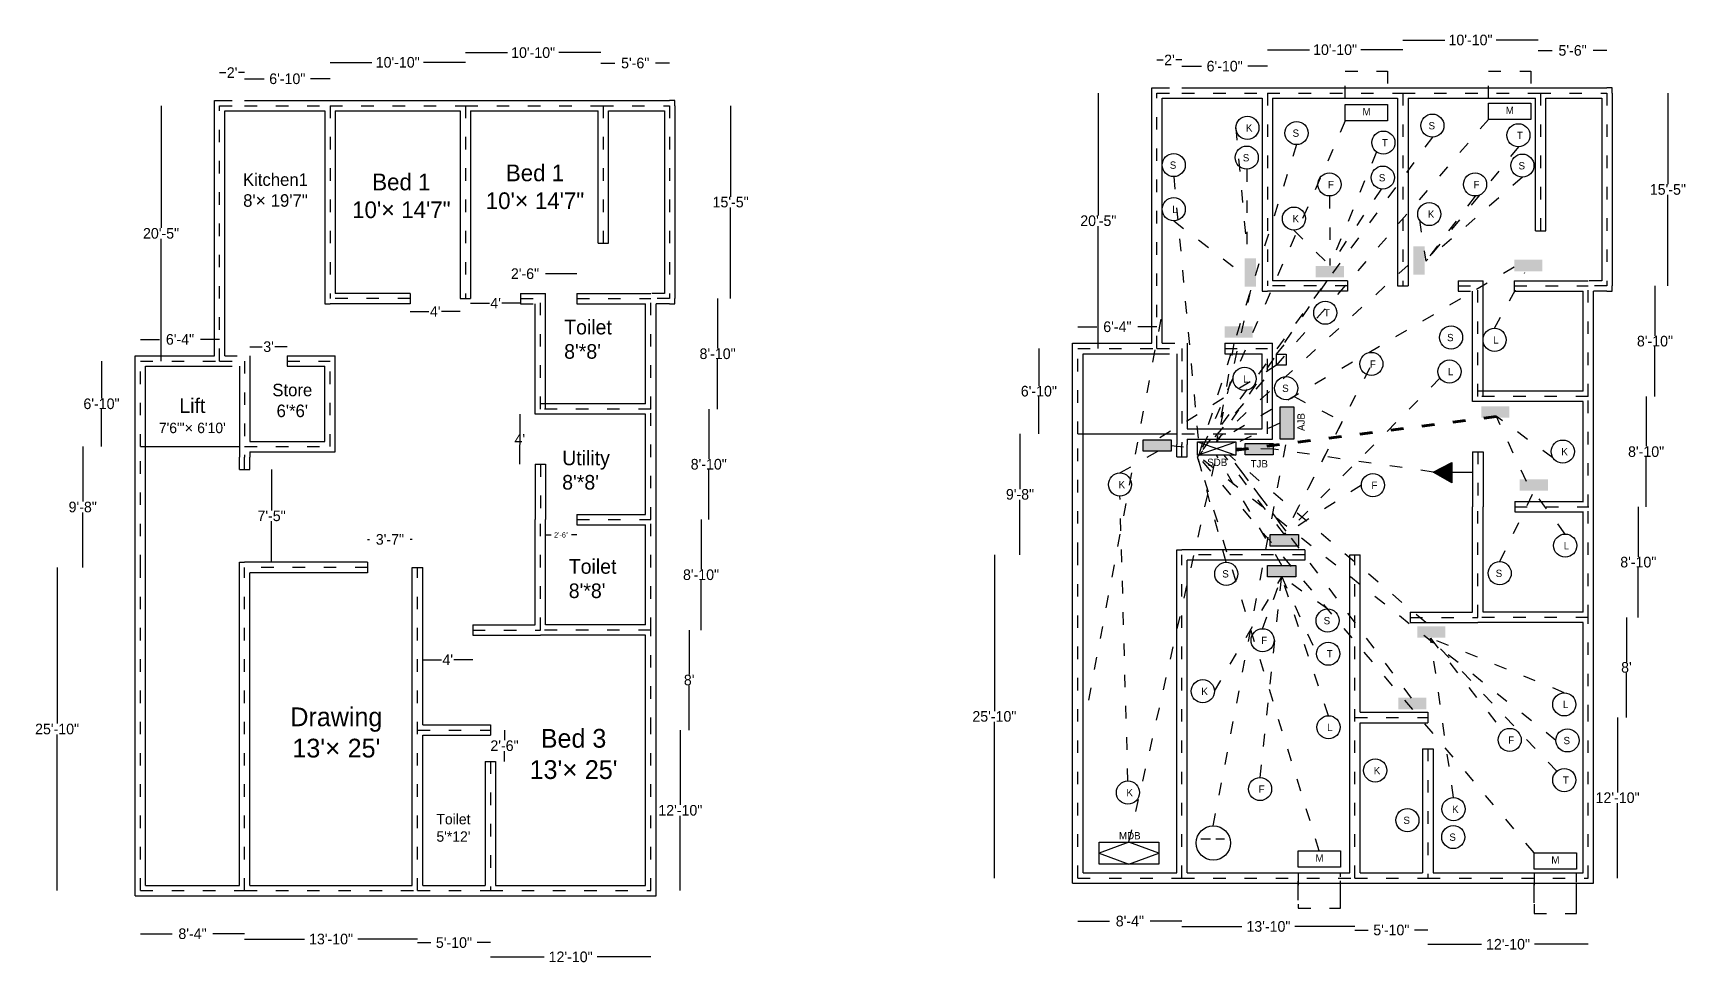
# Model space of a CAD drawing. Header units: inches. Extents: x -123 to 1465, y -60 to 833.
import ezdxf

# ---------------------------------------------------------------- set-up
doc = ezdxf.new("R2010")
doc.units = ezdxf.units.IN
doc.header["$MEASUREMENT"] = 0
doc.linetypes.add('ACAD_ISO03W100', pattern=[30, 12, -18])
doc.dimstyles.get("Standard").update_dxf_attribs({"dimtxt": 10.18, "dimasz": 0.18, "dimexe": 0.18, "dimexo": 0.0625, "dimgap": 0.09, "dimtad": 0, "dimtih": 1, "dimtoh": 1, "dimdec": 0, "dimzin": 0, "dimdsep": 46, "dimlunit": 3, "dimtxsty": 'Standard', "dimblk": 'NONE', "dimcen": 0.09, "dimse1": 1, "dimse2": 1, "dimadec": 0, "dimazin": 0, "dimtfac": 1, "dimtdec": 0, "dimtofl": 0, "dimtmove": 0, "dimatfit": 3, "dimldrblk": 'NONE', "dimfxl": 1, "dimtolj": 1, "dimtzin": 0, "dimarcsym": 0})

msp = doc.modelspace()

# ---------------------------------------------------------------- texts
for s, insert, char_height, width, attachment_point in [('M', (1152.8, 760.8), 7, 22.461, 1), ('{\\C3;S}', (1216.2, 747.4), 7, 17.616, 1), ('M', (1290.3, 762.2), 7, 22.461, 1), ('K', (1040.9, 745.3), 7, 17.616, 1), ('{\\C3;S}', (1085.7, 740.3), 7, 17.616, 1), ('T', (1171.5, 731.1), 7, 17.616, 1), ('T', (1301.1, 738.1), 7, 17.616, 1), ('S', (1037.9, 716.7), 7, 17.616, 1), ('Bed 1\\P10\'{\\fArial|b0|i0|c0|p34;× }14\'7"', (358.4, 685.2), 16, 126.903, 5), ('{\\C3;S}', (967.8, 709.6), 7, 17.616, 1), ('S', (1302.6, 709), 7, 17.616, 1), ('{\\H0.75x;Kitchen1\\P8\'\\fArial|b0|i0|c0|p34;× \\Ftxt|c0;19\'7"}', (109.2, 682.1), 16, 126.903, 5), ('Bed 1\\P10\'{\\fArial|b0|i0|c0|p34;× }14\'7"', (230.1, 676.5), 16, 126.903, 5), ('F', (1119.7, 691), 7, 17.616, 1), ('S', (1168.5, 697.5), 7, 17.616, 1), ('F', (1259.4, 691), 7, 17.616, 1), ('L', (970.2, 667.2), 7, 17.616, 1), ('K', (1085.6, 658.2), 7, 17.616, 1), ('K', (1215.5, 662.6), 7, 17.616, 1), ("Toilet\\P8'*8'", (386.4, 557.7), 14, 81.496, 1), ('T', (1115.7, 567.9), 7, 17.616, 1), ('{\\C3;S}', (1234, 544.2), 7, 17.616, 1), ('L', (1278.2, 541.9), 7, 17.616, 1), ('F', (1159.9, 518.8), 7, 17.616, 1), ('L', (1234.9, 511.5), 7, 17.616, 1), ("Store\\P6'*6'", (125.4, 480.3), 12, 81.496, 5), ('L', (1038.2, 504.5), 7, 17.616, 1), ('S', (1075.7, 495.5), 7, 17.616, 1), ('Lift\\P{\\H0.7143x;7\'6"\'\\fArial|b0|i0|c0|p34;× \\Ftxt|c0;6\'10\'}', (29.4, 465.6), 14, 145.806, 5), ("Utility\\P8'*8'", (384.5, 432.2), 14, 81.496, 1), ('K', (1343.7, 434.7), 7, 17.616, 1), ('SDB', (1003.7, 424.5), 7, 35.885, 1), ('TJB', (1045.4, 423.1), 7, 35.885, 1), ('K', (918.6, 403.1), 7, 17.616, 1), ('F', (1161.4, 402.5), 7, 17.616, 1), ('L', (1346, 344.5), 7, 17.616, 1), ("Toilet\\P8'*8'", (390.8, 328.1), 14, 81.496, 1), ('S', (1280.7, 318), 7, 17.616, 1), ('{\\C3;S}', (1018.2, 317.5), 7, 17.616, 1), ('S', (1115.5, 272.6), 7, 17.616, 1), ('F', (1055.5, 253.7), 7, 17.616, 1), ('T', (1118.5, 240.8), 7, 17.616, 1), ('K', (998.1, 204.8), 7, 17.616, 1), ('L', (1345.1, 192.2), 7, 17.616, 1), ("Drawing\\P13'{\\fArial|b0|i0|c0|p34;× }25'", (167.7, 161.7), 18, 145.806, 5), ("Bed 3\\P13'{\\fArial|b0|i0|c0|p34;× }25'", (395.4, 141.1), 18, 145.806, 5), ('L', (1118.8, 170.2), 7, 17.616, 1), ('F', (1292.7, 158.1), 7, 17.616, 1), ('{\\C3;S}', (1345.8, 157.6), 7, 17.616, 1), ('K', (1163.6, 128.8), 7, 17.616, 1), ('T', (1345.1, 119.6), 7, 17.616, 1), ('K', (926.2, 107.6), 7, 17.616, 1), ('F', (1053.1, 111), 7, 17.616, 1), ("{\\H0.7143x;\\PToilet\\P5'*12'}", (280.1, 78.6), 14, 109.263, 5), ('S', (1192.1, 81.1), 7, 17.616, 1), ('K', (1238.8, 91.7), 7, 17.616, 1), ('MDB', (919, 66.3), 7, 37.71, 1), ('S', (1236.2, 64.9), 7, 17.616, 1), ('M', (1107.6, 44.8), 7, 22.461, 1), ('M', (1334.1, 43.1), 7, 22.461, 1)]:
    msp.add_mtext(s, dxfattribs=dict(insert=insert, char_height=char_height, width=width, attachment_point=attachment_point))
at = {"insert": (1090.3, 451.1), "char_height": 7, "width": 35.885, "attachment_point": 1, "rotation": 90}
msp.add_mtext('AJB', dxfattribs=at)

# ---------------------------------------------------------------- blocks, each defined once
blk = doc.blocks.new('*D4')
at = {"color": 0, "lineweight": -2}
for p, q in [((-57.8, 518.1), (-57.8, 482.3)), ((-57.8, 436.1), (-57.8, 471.9))]:
    blk.add_line(p, q, dxfattribs=at)
at = {"layer": 'Defpoints', "color": 0}
for p in [(-20.4, 518.1), (-57.8, 436.1), (-20.4, 436.1)]:
    blk.add_point(p, dxfattribs=at)
at = {"color": 0, "insert": (-57.8, 477.1), "char_height": 10.18, "attachment_point": 5}
blk.add_mtext('\\A1;6\'-10"', dxfattribs=at)
blk = doc.blocks.new('_None')
blk = doc.blocks.new('*D5')
at = {"color": 0, "lineweight": -2}
for p, q in [((-75.8, 436.1), (-75.8, 383.3)), ((-75.8, 320.1), (-75.8, 372.9))]:
    blk.add_line(p, q, dxfattribs=at)
at = {"layer": 'Defpoints', "color": 0}
for p in [(-20.4, 436.1), (-75.8, 320.1), (-20.4, 320.1)]:
    blk.add_point(p, dxfattribs=at)
at = {"color": 0, "insert": (-75.8, 378.1), "char_height": 10.18, "attachment_point": 5}
blk.add_mtext('\\A1;9\'-8"', dxfattribs=at)
blk = doc.blocks.new('*D6')
at = {"color": 0, "lineweight": -2}
for p, q in [((-100.4, 320.1), (-100.4, 170.3)), ((-100.4, 10.1), (-100.4, 159.9))]:
    blk.add_line(p, q, dxfattribs=at)
at = {"layer": 'Defpoints', "color": 0}
for p in [(-20.4, 320.1), (-100.4, 10.1), (-20.4, 10.1)]:
    blk.add_point(p, dxfattribs=at)
at = {"color": 0, "insert": (-100.4, 165.1), "char_height": 10.18, "attachment_point": 5}
blk.add_mtext('\\A1;25\'-10"', dxfattribs=at)
blk = doc.blocks.new('*D7')
at = {"color": 0, "lineweight": -2}
for p, q in [((-20.4, -31.3), (10, -31.3)), ((79.6, -31.3), (49.2, -31.3))]:
    blk.add_line(p, q, dxfattribs=at)
at = {"layer": 'Defpoints', "color": 0}
for p in [(-20.4, 10.1), (79.6, 10.1), (79.6, -31.3)]:
    blk.add_point(p, dxfattribs=at)
at = {"color": 0, "insert": (29.6, -31.3), "char_height": 10.18, "attachment_point": 5}
blk.add_mtext('\\A1;8\'-4"', dxfattribs=at)
blk = doc.blocks.new('*D8')
at = {"color": 0, "lineweight": -2}
for p, q in [((79.6, -36.4), (137.1, -36.4)), ((245.6, -36.4), (188.2, -36.4))]:
    blk.add_line(p, q, dxfattribs=at)
at = {"layer": 'Defpoints', "color": 0}
for p in [(79.6, 10.1), (245.6, 10.1), (245.6, -36.4)]:
    blk.add_point(p, dxfattribs=at)
at = {"color": 0, "insert": (162.6, -36.4), "char_height": 10.18, "attachment_point": 5}
blk.add_mtext('\\A1;13\'-10"', dxfattribs=at)
blk = doc.blocks.new('*D9')
at = {"color": 0, "lineweight": -2}
for p, q in [((245.6, -39.8), (258.5, -39.8)), ((315.6, -39.8), (302.8, -39.8))]:
    blk.add_line(p, q, dxfattribs=at)
at = {"layer": 'Defpoints', "color": 0}
for p in [(245.6, 10.1), (315.6, 10.1), (315.6, -39.8)]:
    blk.add_point(p, dxfattribs=at)
at = {"color": 0, "insert": (280.6, -39.8), "char_height": 10.18, "attachment_point": 5}
blk.add_mtext('\\A1;5\'-10"', dxfattribs=at)
blk = doc.blocks.new('*D10')
at = {"color": 0, "lineweight": -2}
for p, q in [((315.6, -53.5), (367.1, -53.5)), ((469.6, -53.5), (418.2, -53.5))]:
    blk.add_line(p, q, dxfattribs=at)
at = {"layer": 'Defpoints', "color": 0}
for p in [(315.6, 5.1), (469.6, 10.1), (469.6, -53.5)]:
    blk.add_point(p, dxfattribs=at)
at = {"color": 0, "insert": (392.6, -53.5), "char_height": 10.18, "attachment_point": 5}
blk.add_mtext('\\A1;12\'-10"', dxfattribs=at)
blk = doc.blocks.new('*D11')
at = {"color": 0, "lineweight": -2}
for p, q in [((497.9, 164.1), (497.9, 92.3)), ((497.9, 10.1), (497.9, 81.9))]:
    blk.add_line(p, q, dxfattribs=at)
at = {"layer": 'Defpoints', "color": 0}
for p in [(469.6, 164.1), (497.9, 164.1), (469.6, 10.1)]:
    blk.add_point(p, dxfattribs=at)
at = {"color": 0, "insert": (497.9, 87.1), "char_height": 10.18, "attachment_point": 5}
blk.add_mtext('\\A1;12\'-10"', dxfattribs=at)
blk = doc.blocks.new('*D12')
at = {"color": 0, "lineweight": -2}
for p, q in [((506.4, 260.1), (506.4, 217.3)), ((506.4, 164.1), (506.4, 206.9))]:
    blk.add_line(p, q, dxfattribs=at)
at = {"layer": 'Defpoints', "color": 0}
for p in [(469.6, 260.1), (506.4, 260.1), (469.6, 164.1)]:
    blk.add_point(p, dxfattribs=at)
at = {"color": 0, "insert": (506.4, 212.1), "char_height": 10.18, "attachment_point": 5}
blk.add_mtext("\\A1;8'", dxfattribs=at)
blk = doc.blocks.new('*D13')
at = {"color": 0, "lineweight": -2}
for p, q in [((517.8, 366.1), (517.8, 318.3)), ((517.8, 260.1), (517.8, 307.9))]:
    blk.add_line(p, q, dxfattribs=at)
at = {"layer": 'Defpoints', "color": 0}
for p in [(469.6, 366.1), (517.8, 366.1), (469.6, 260.1)]:
    blk.add_point(p, dxfattribs=at)
at = {"color": 0, "insert": (517.8, 313.1), "char_height": 10.18, "attachment_point": 5}
blk.add_mtext('\\A1;8\'-10"', dxfattribs=at)
blk = doc.blocks.new('*D14')
at = {"color": 0, "lineweight": -2}
for p, q in [((525.2, 472.1), (525.2, 424.3)), ((525.2, 366.1), (525.2, 413.9))]:
    blk.add_line(p, q, dxfattribs=at)
at = {"layer": 'Defpoints', "color": 0}
for p in [(469.6, 472.1), (525.2, 472.1), (469.6, 366.1)]:
    blk.add_point(p, dxfattribs=at)
at = {"color": 0, "insert": (525.2, 419.1), "char_height": 10.18, "attachment_point": 5}
blk.add_mtext('\\A1;8\'-10"', dxfattribs=at)
blk = doc.blocks.new('*D15')
at = {"color": 0, "lineweight": -2}
for p, q in [((533.7, 578.1), (533.7, 530.3)), ((533.7, 472.1), (533.7, 519.9))]:
    blk.add_line(p, q, dxfattribs=at)
at = {"layer": 'Defpoints', "color": 0}
for p in [(469.6, 578.1), (533.7, 578.1), (469.6, 472.1)]:
    blk.add_point(p, dxfattribs=at)
at = {"color": 0, "insert": (533.7, 525.1), "char_height": 10.18, "attachment_point": 5}
blk.add_mtext('\\A1;8\'-10"', dxfattribs=at)
blk = doc.blocks.new('*D17')
at = {"color": 0, "lineweight": -2}
for p, q in [((546.2, 763.1), (546.2, 675.8)), ((546.2, 578.1), (546.2, 665.4))]:
    blk.add_line(p, q, dxfattribs=at)
at = {"layer": 'Defpoints', "color": 0}
for p in [(487.6, 763.1), (487.6, 578.1), (546.2, 578.1)]:
    blk.add_point(p, dxfattribs=at)
at = {"color": 0, "insert": (546.2, 670.6), "char_height": 10.18, "attachment_point": 5}
blk.add_mtext('\\A1;15\'-5"', dxfattribs=at)
blk = doc.blocks.new('*D19')
at = {"color": 0, "lineweight": -2}
for p, q in [((421.6, 804), (435, 804)), ((487.6, 804), (474.2, 804))]:
    blk.add_line(p, q, dxfattribs=at)
at = {"layer": 'Defpoints', "color": 0}
for p in [(487.6, 804), (421.6, 763.1), (487.6, 763.1)]:
    blk.add_point(p, dxfattribs=at)
at = {"color": 0, "insert": (454.6, 804), "char_height": 10.18, "attachment_point": 5}
blk.add_mtext('\\A1;5\'-6"', dxfattribs=at)
blk = doc.blocks.new('*D20')
at = {"color": 0, "lineweight": -2}
for p, q in [((291.6, 814), (331.9, 814)), ((421.6, 814), (381.3, 814))]:
    blk.add_line(p, q, dxfattribs=at)
at = {"layer": 'Defpoints', "color": 0}
for p in [(291.6, 814), (291.6, 763.1), (421.6, 763.1)]:
    blk.add_point(p, dxfattribs=at)
at = {"color": 0, "insert": (356.6, 814), "char_height": 10.18, "attachment_point": 5}
blk.add_mtext('\\A1;10\'-10"', dxfattribs=at)
blk = doc.blocks.new('*D21')
at = {"color": 0, "lineweight": -2}
for p, q in [((161.6, 804.7), (201.9, 804.7)), ((291.6, 804.7), (251.3, 804.7))]:
    blk.add_line(p, q, dxfattribs=at)
at = {"layer": 'Defpoints', "color": 0}
for p in [(161.6, 804.7), (161.6, 763.1), (291.6, 763.1)]:
    blk.add_point(p, dxfattribs=at)
at = {"color": 0, "insert": (226.6, 804.7), "char_height": 10.18, "attachment_point": 5}
blk.add_mtext('\\A1;10\'-10"', dxfattribs=at)
blk = doc.blocks.new('*D22')
at = {"color": 0, "lineweight": -2}
for p, q in [((79.6, 788.9), (98.5, 788.9)), ((161.6, 788.9), (142.8, 788.9))]:
    blk.add_line(p, q, dxfattribs=at)
at = {"layer": 'Defpoints', "color": 0}
for p in [(79.6, 788.9), (79.6, 763.1), (161.6, 763.1)]:
    blk.add_point(p, dxfattribs=at)
at = {"color": 0, "insert": (120.6, 788.9), "char_height": 10.18, "attachment_point": 5}
blk.add_mtext('\\A1;6\'-10"', dxfattribs=at)
blk = doc.blocks.new('*D23')
at = {"color": 0, "lineweight": -2}
for p, q in [((55.6, 794.9), (61.6, 794.9)), ((79.6, 794.9), (73.6, 794.9))]:
    blk.add_line(p, q, dxfattribs=at)
at = {"layer": 'Defpoints', "color": 0}
for p in [(79.6, 794.9), (55.6, 763.1), (79.6, 763.1)]:
    blk.add_point(p, dxfattribs=at)
at = {"color": 0, "insert": (67.6, 794.9), "char_height": 10.18, "attachment_point": 5}
blk.add_mtext("\\A1;2'", dxfattribs=at)
blk = doc.blocks.new('*D24')
at = {"color": 0, "lineweight": -2}
for p, q in [((-20.4, 538.9), (-2, 538.9)), ((55.6, 538.9), (37.2, 538.9))]:
    blk.add_line(p, q, dxfattribs=at)
at = {"layer": 'Defpoints', "color": 0}
for p in [(55.6, 538.9), (-20.4, 518.1), (55.6, 518.1)]:
    blk.add_point(p, dxfattribs=at)
at = {"color": 0, "insert": (17.6, 538.9), "char_height": 10.18, "attachment_point": 5}
blk.add_mtext('\\A1;6\'-4"', dxfattribs=at)
blk = doc.blocks.new('*D25')
at = {"color": 0, "lineweight": -2}
for p, q in [((-0.6, 763.1), (-0.6, 645.8)), ((-0.6, 518.1), (-0.6, 635.4))]:
    blk.add_line(p, q, dxfattribs=at)
at = {"layer": 'Defpoints', "color": 0}
for p in [(-0.6, 763.1), (55.6, 763.1), (55.6, 518.1)]:
    blk.add_point(p, dxfattribs=at)
at = {"color": 0, "insert": (-0.6, 640.6), "char_height": 10.18, "attachment_point": 5}
blk.add_mtext('\\A1;20\'-5"', dxfattribs=at)
blk = doc.blocks.new('*D26')
at = {"color": 0, "lineweight": -2}
for p, q in [((105.5, 414.1), (105.5, 374.8)), ((105.5, 325.1), (105.5, 364.4))]:
    blk.add_line(p, q, dxfattribs=at)
at = {"layer": 'Defpoints', "color": 0}
for p in [(79.6, 414.1), (79.6, 325.1), (105.5, 325.1)]:
    blk.add_point(p, dxfattribs=at)
at = {"color": 0, "insert": (105.5, 369.6), "char_height": 10.18, "attachment_point": 5}
blk.add_mtext('\\A1;7\'-5"', dxfattribs=at)
blk = doc.blocks.new('*D29')
at = {"color": 0, "lineweight": -2}
for p, q in [((250.6, 231.6), (268.6, 231.6)), ((298.6, 231.6), (280.6, 231.6))]:
    blk.add_line(p, q, dxfattribs=at)
at = {"layer": 'Defpoints', "color": 0}
for p in [(298.6, 231.6), (250.6, 200.8), (298.6, 202.4)]:
    blk.add_point(p, dxfattribs=at)
at = {"color": 0, "insert": (274.6, 231.6), "char_height": 10.18, "attachment_point": 5}
blk.add_mtext("\\A1;4'", dxfattribs=at)
blk = doc.blocks.new('*D30')
at = {"color": 0, "lineweight": -2}
for p, q in [((329.1, 164.1), (329.1, 154.3)), ((329.1, 134.1), (329.1, 143.9))]:
    blk.add_line(p, q, dxfattribs=at)
at = {"layer": 'Defpoints', "color": 0}
for p in [(315.6, 164.1), (329.1, 164.1), (315.6, 134.1)]:
    blk.add_point(p, dxfattribs=at)
at = {"color": 0, "insert": (329.1, 149.1), "char_height": 10.18, "attachment_point": 5}
blk.add_mtext('\\A1;2\'-6"', dxfattribs=at)
blk = doc.blocks.new('*D31')
at = {"color": 0, "lineweight": -2}
for p, q in [((368.6, 351.3), (373.9, 351.3)), ((398.6, 351.3), (393.3, 351.3))]:
    blk.add_line(p, q, dxfattribs=at)
at = {"layer": 'Defpoints', "color": 0}
for p in [(368.6, 366.1), (398.6, 366.1), (368.6, 351.3)]:
    blk.add_point(p, dxfattribs=at)
at = {"color": 0, "insert": (383.6, 351.3), "char_height": 5, "attachment_point": 5}
blk.add_mtext('\\A1;2\'-6"', dxfattribs=at)
blk = doc.blocks.new('*D32')
at = {"color": 0, "lineweight": -2}
for p, q in [((343.8, 467.1), (343.8, 448.3)), ((343.8, 419.1), (343.8, 437.9))]:
    blk.add_line(p, q, dxfattribs=at)
at = {"layer": 'Defpoints', "color": 0}
for p in [(343.8, 467.1), (363.6, 467.1), (363.6, 419.1)]:
    blk.add_point(p, dxfattribs=at)
at = {"color": 0, "insert": (343.8, 443.1), "char_height": 10.18, "attachment_point": 5}
blk.add_mtext("\\A1;4'", dxfattribs=at)
blk = doc.blocks.new('*D34')
at = {"color": 0, "lineweight": -2}
for p, q in [((368.6, 601.9), (368.4, 601.9)), ((398.6, 601.9), (368.6, 601.9))]:
    blk.add_line(p, q, dxfattribs=at)
at = {"layer": 'Defpoints', "color": 0}
for p in [(368.6, 601.9), (368.6, 578.1), (398.6, 578.1)]:
    blk.add_point(p, dxfattribs=at)
at = {"color": 0, "insert": (348.8, 601.9), "char_height": 10.18, "attachment_point": 5}
blk.add_mtext('\\A1;2\'-6"', dxfattribs=at)
blk = doc.blocks.new('*D35')
at = {"color": 0, "lineweight": -2}
for p, q in [((296.6, 573.7), (314.6, 573.7)), ((344.6, 573.7), (326.6, 573.7))]:
    blk.add_line(p, q, dxfattribs=at)
at = {"layer": 'Defpoints', "color": 0}
for p in [(296.6, 578.1), (296.6, 573.7), (344.6, 578.1)]:
    blk.add_point(p, dxfattribs=at)
at = {"color": 0, "insert": (320.6, 573.7), "char_height": 10.18, "attachment_point": 5}
blk.add_mtext("\\A1;4'", dxfattribs=at)
blk = doc.blocks.new('*D36')
at = {"color": 0, "lineweight": -2}
for p, q in [((238.6, 565.7), (256.6, 565.7)), ((286.6, 565.7), (268.6, 565.7))]:
    blk.add_line(p, q, dxfattribs=at)
at = {"layer": 'Defpoints', "color": 0}
for p in [(238.6, 578.1), (286.6, 578.1), (238.6, 565.7)]:
    blk.add_point(p, dxfattribs=at)
at = {"color": 0, "insert": (262.6, 565.7), "char_height": 10.18, "attachment_point": 5}
blk.add_mtext("\\A1;4'", dxfattribs=at)
blk = doc.blocks.new('*D37')
at = {"color": 0, "lineweight": -2}
for p, q in [((84.6, 531.9), (96.6, 531.9)), ((120.6, 531.9), (108.6, 531.9))]:
    blk.add_line(p, q, dxfattribs=at)
at = {"layer": 'Defpoints', "color": 0}
for p in [(84.6, 531.9), (84.6, 518.1), (120.6, 518.1)]:
    blk.add_point(p, dxfattribs=at)
at = {"color": 0, "insert": (102.6, 531.9), "char_height": 10.18, "attachment_point": 5}
blk.add_mtext("\\A1;3'", dxfattribs=at)
blk = doc.blocks.new('*D38')
at = {"color": 0, "lineweight": -2}
for p, q in [((197.6, 347), (199.5, 347)), ((240.6, 347), (238.7, 347))]:
    blk.add_line(p, q, dxfattribs=at)
at = {"layer": 'Defpoints', "color": 0}
for p in [(240.6, 347), (197.6, 320.1), (240.6, 320.1)]:
    blk.add_point(p, dxfattribs=at)
at = {"color": 0, "insert": (219.1, 347), "char_height": 10.18, "attachment_point": 5}
blk.add_mtext('\\A1;3\'-7"', dxfattribs=at)
blk = doc.blocks.new('*D73')
at = {"color": 0, "lineweight": -2}
for p, q in [((842.1, 530.2), (842.1, 494.4)), ((842.1, 448.2), (842.1, 484))]:
    blk.add_line(p, q, dxfattribs=at)
at = {"layer": 'Defpoints', "color": 0}
for p in [(879.5, 530.2), (842.1, 448.2), (879.5, 448.2)]:
    blk.add_point(p, dxfattribs=at)
at = {"color": 0, "insert": (842.1, 489.2), "char_height": 10.18, "attachment_point": 5}
blk.add_mtext('\\A1;6\'-10"', dxfattribs=at)
blk = doc.blocks.new('*D74')
at = {"color": 0, "lineweight": -2}
for p, q in [((824, 448.2), (824, 395.4)), ((824, 332.2), (824, 385))]:
    blk.add_line(p, q, dxfattribs=at)
at = {"layer": 'Defpoints', "color": 0}
for p in [(879.5, 448.2), (824, 332.2), (879.5, 332.2)]:
    blk.add_point(p, dxfattribs=at)
at = {"color": 0, "insert": (824, 390.2), "char_height": 10.18, "attachment_point": 5}
blk.add_mtext('\\A1;9\'-8"', dxfattribs=at)
blk = doc.blocks.new('*D75')
at = {"color": 0, "lineweight": -2}
for p, q in [((799.4, 332.2), (799.4, 182.4)), ((799.4, 22.2), (799.4, 172))]:
    blk.add_line(p, q, dxfattribs=at)
at = {"layer": 'Defpoints', "color": 0}
for p in [(879.5, 332.2), (799.4, 22.2), (879.5, 22.2)]:
    blk.add_point(p, dxfattribs=at)
at = {"color": 0, "insert": (799.4, 177.2), "char_height": 10.18, "attachment_point": 5}
blk.add_mtext('\\A1;25\'-10"', dxfattribs=at)
blk = doc.blocks.new('*D76')
at = {"color": 0, "lineweight": -2}
for p, q in [((879.5, -19.2), (909.9, -19.2)), ((979.5, -19.2), (949.1, -19.2))]:
    blk.add_line(p, q, dxfattribs=at)
at = {"layer": 'Defpoints', "color": 0}
for p in [(879.5, 22.2), (979.5, 22.2), (979.5, -19.2)]:
    blk.add_point(p, dxfattribs=at)
at = {"color": 0, "insert": (929.5, -19.2), "char_height": 10.18, "attachment_point": 5}
blk.add_mtext('\\A1;8\'-4"', dxfattribs=at)
blk = doc.blocks.new('*D77')
at = {"color": 0, "lineweight": -2}
for p, q in [((979.5, -24.3), (1036.9, -24.3)), ((1145.5, -24.3), (1088, -24.3))]:
    blk.add_line(p, q, dxfattribs=at)
at = {"layer": 'Defpoints', "color": 0}
for p in [(979.5, 22.2), (1145.5, 22.2), (1145.5, -24.3)]:
    blk.add_point(p, dxfattribs=at)
at = {"color": 0, "insert": (1062.5, -24.3), "char_height": 10.18, "attachment_point": 5}
blk.add_mtext('\\A1;13\'-10"', dxfattribs=at)
blk = doc.blocks.new('*D78')
at = {"color": 0, "lineweight": -2}
for p, q in [((1145.5, -27.7), (1158.3, -27.7)), ((1215.5, -27.7), (1202.6, -27.7))]:
    blk.add_line(p, q, dxfattribs=at)
at = {"layer": 'Defpoints', "color": 0}
for p in [(1145.5, 22.2), (1215.5, 22.2), (1215.5, -27.7)]:
    blk.add_point(p, dxfattribs=at)
at = {"color": 0, "insert": (1180.5, -27.7), "char_height": 10.18, "attachment_point": 5}
blk.add_mtext('\\A1;5\'-10"', dxfattribs=at)
blk = doc.blocks.new('*D79')
at = {"color": 0, "lineweight": -2}
for p, q in [((1215.5, -41.4), (1266.9, -41.4)), ((1369.5, -41.4), (1318, -41.4))]:
    blk.add_line(p, q, dxfattribs=at)
at = {"layer": 'Defpoints', "color": 0}
for p in [(1215.5, 17.2), (1369.5, 22.2), (1369.5, -41.4)]:
    blk.add_point(p, dxfattribs=at)
at = {"color": 0, "insert": (1292.5, -41.4), "char_height": 10.18, "attachment_point": 5}
blk.add_mtext('\\A1;12\'-10"', dxfattribs=at)
blk = doc.blocks.new('*D80')
at = {"color": 0, "lineweight": -2}
for p, q in [((1397.7, 176.2), (1397.7, 104.4)), ((1397.7, 22.2), (1397.7, 94))]:
    blk.add_line(p, q, dxfattribs=at)
at = {"layer": 'Defpoints', "color": 0}
for p in [(1369.5, 176.2), (1397.7, 176.2), (1369.5, 22.2)]:
    blk.add_point(p, dxfattribs=at)
at = {"color": 0, "insert": (1397.7, 99.2), "char_height": 10.18, "attachment_point": 5}
blk.add_mtext('\\A1;12\'-10"', dxfattribs=at)
blk = doc.blocks.new('*D81')
at = {"color": 0, "lineweight": -2}
for p, q in [((1406.2, 272.2), (1406.2, 229.4)), ((1406.2, 176.2), (1406.2, 219))]:
    blk.add_line(p, q, dxfattribs=at)
at = {"layer": 'Defpoints', "color": 0}
for p in [(1369.5, 272.2), (1406.2, 272.2), (1369.5, 176.2)]:
    blk.add_point(p, dxfattribs=at)
at = {"color": 0, "insert": (1406.2, 224.2), "char_height": 10.18, "attachment_point": 5}
blk.add_mtext("\\A1;8'", dxfattribs=at)
blk = doc.blocks.new('*D82')
at = {"color": 0, "lineweight": -2}
for p, q in [((1417.6, 378.2), (1417.6, 330.4)), ((1417.6, 272.2), (1417.6, 320))]:
    blk.add_line(p, q, dxfattribs=at)
at = {"layer": 'Defpoints', "color": 0}
for p in [(1369.5, 378.2), (1417.6, 378.2), (1369.5, 272.2)]:
    blk.add_point(p, dxfattribs=at)
at = {"color": 0, "insert": (1417.6, 325.2), "char_height": 10.18, "attachment_point": 5}
blk.add_mtext('\\A1;8\'-10"', dxfattribs=at)
blk = doc.blocks.new('*D83')
at = {"color": 0, "lineweight": -2}
for p, q in [((1425.1, 484.2), (1425.1, 436.4)), ((1425.1, 378.2), (1425.1, 426))]:
    blk.add_line(p, q, dxfattribs=at)
at = {"layer": 'Defpoints', "color": 0}
for p in [(1369.5, 484.2), (1425.1, 484.2), (1369.5, 378.2)]:
    blk.add_point(p, dxfattribs=at)
at = {"color": 0, "insert": (1425.1, 431.2), "char_height": 10.18, "attachment_point": 5}
blk.add_mtext('\\A1;8\'-10"', dxfattribs=at)
blk = doc.blocks.new('*D84')
at = {"color": 0, "lineweight": -2}
for p, q in [((1433.6, 590.2), (1433.6, 542.4)), ((1433.6, 484.2), (1433.6, 532))]:
    blk.add_line(p, q, dxfattribs=at)
at = {"layer": 'Defpoints', "color": 0}
for p in [(1369.5, 590.2), (1433.6, 590.2), (1369.5, 484.2)]:
    blk.add_point(p, dxfattribs=at)
at = {"color": 0, "insert": (1433.6, 537.2), "char_height": 10.18, "attachment_point": 5}
blk.add_mtext('\\A1;8\'-10"', dxfattribs=at)
blk = doc.blocks.new('*D85')
at = {"color": 0, "lineweight": -2}
for p, q in [((1446, 775.2), (1446, 687.9)), ((1446, 590.2), (1446, 677.5))]:
    blk.add_line(p, q, dxfattribs=at)
at = {"layer": 'Defpoints', "color": 0}
for p in [(1387.5, 775.2), (1387.5, 590.2), (1446, 590.2)]:
    blk.add_point(p, dxfattribs=at)
at = {"color": 0, "insert": (1446, 682.7), "char_height": 10.18, "attachment_point": 5}
blk.add_mtext('\\A1;15\'-5"', dxfattribs=at)
blk = doc.blocks.new('*D86')
at = {"color": 0, "lineweight": -2}
for p, q in [((1321.5, 816.1), (1334.9, 816.1)), ((1387.5, 816.1), (1374.1, 816.1))]:
    blk.add_line(p, q, dxfattribs=at)
at = {"layer": 'Defpoints', "color": 0}
for p in [(1387.5, 816.1), (1321.5, 775.2), (1387.5, 775.2)]:
    blk.add_point(p, dxfattribs=at)
at = {"color": 0, "insert": (1354.5, 816.1), "char_height": 10.18, "attachment_point": 5}
blk.add_mtext('\\A1;5\'-6"', dxfattribs=at)
blk = doc.blocks.new('*D87')
at = {"color": 0, "lineweight": -2}
for p, q in [((1191.5, 826.1), (1231.8, 826.1)), ((1321.5, 826.1), (1281.1, 826.1))]:
    blk.add_line(p, q, dxfattribs=at)
at = {"layer": 'Defpoints', "color": 0}
for p in [(1191.5, 826.1), (1191.5, 775.2), (1321.5, 775.2)]:
    blk.add_point(p, dxfattribs=at)
at = {"color": 0, "insert": (1256.5, 826.1), "char_height": 10.18, "attachment_point": 5}
blk.add_mtext('\\A1;10\'-10"', dxfattribs=at)
blk = doc.blocks.new('*D88')
at = {"color": 0, "lineweight": -2}
for p, q in [((1061.5, 816.8), (1101.8, 816.8)), ((1191.5, 816.8), (1151.1, 816.8))]:
    blk.add_line(p, q, dxfattribs=at)
at = {"layer": 'Defpoints', "color": 0}
for p in [(1061.5, 816.8), (1061.5, 775.2), (1191.5, 775.2)]:
    blk.add_point(p, dxfattribs=at)
at = {"color": 0, "insert": (1126.5, 816.8), "char_height": 10.18, "attachment_point": 5}
blk.add_mtext('\\A1;10\'-10"', dxfattribs=at)
blk = doc.blocks.new('*D89')
at = {"color": 0, "lineweight": -2}
for p, q in [((979.5, 801), (998.3, 801)), ((1061.5, 801), (1042.6, 801))]:
    blk.add_line(p, q, dxfattribs=at)
at = {"layer": 'Defpoints', "color": 0}
for p in [(979.5, 801), (979.5, 775.2), (1061.5, 775.2)]:
    blk.add_point(p, dxfattribs=at)
at = {"color": 0, "insert": (1020.5, 801), "char_height": 10.18, "attachment_point": 5}
blk.add_mtext('\\A1;6\'-10"', dxfattribs=at)
blk = doc.blocks.new('*D90')
at = {"color": 0, "lineweight": -2}
for p, q in [((955.5, 807), (961.4, 807)), ((979.5, 807), (973.5, 807))]:
    blk.add_line(p, q, dxfattribs=at)
at = {"layer": 'Defpoints', "color": 0}
for p in [(979.5, 807), (955.5, 775.2), (979.5, 775.2)]:
    blk.add_point(p, dxfattribs=at)
at = {"color": 0, "insert": (967.5, 807), "char_height": 10.18, "attachment_point": 5}
blk.add_mtext("\\A1;2'", dxfattribs=at)
blk = doc.blocks.new('*D91')
at = {"color": 0, "lineweight": -2}
for p, q in [((879.5, 551), (897.9, 551)), ((955.5, 551), (937.1, 551))]:
    blk.add_line(p, q, dxfattribs=at)
at = {"layer": 'Defpoints', "color": 0}
for p in [(955.5, 551), (879.5, 530.2), (955.5, 530.2)]:
    blk.add_point(p, dxfattribs=at)
at = {"color": 0, "insert": (917.5, 551), "char_height": 10.18, "attachment_point": 5}
blk.add_mtext('\\A1;6\'-4"', dxfattribs=at)
blk = doc.blocks.new('*D71')
at = {"color": 0, "lineweight": -2}
for p, q in [((899.2, 775.2), (899.2, 657.9)), ((899.2, 530.2), (899.2, 647.5))]:
    blk.add_line(p, q, dxfattribs=at)
at = {"layer": 'Defpoints', "color": 0}
for p in [(899.2, 775.2), (955.5, 775.2), (955.5, 530.2)]:
    blk.add_point(p, dxfattribs=at)
at = {"color": 0, "insert": (899.2, 652.7), "char_height": 10.18, "attachment_point": 5}
blk.add_mtext('\\A1;20\'-5"', dxfattribs=at)

# ---------------------------------------------------------------- dimensions: what is measured, and where the dimension line sits
for base, p1, p2, picture, middle in [((1191.5, 826.1), (1321.5, 775.2), (1191.5, 775.2), '*D87', (1256.5, 826.1)), ((161.6, 804.7), (291.6, 763.1), (161.6, 763.1), '*D21', (226.6, 804.7)), ((291.6, 814), (421.6, 763.1), (291.6, 763.1), '*D20', (356.6, 814)), ((487.6, 804), (421.6, 763.1), (487.6, 763.1), '*D19', (454.6, 804)), ((979.5, 807), (955.5, 775.2), (979.5, 775.2), '*D90', (967.5, 807)), ((1061.5, 816.8), (1191.5, 775.2), (1061.5, 775.2), '*D88', (1126.5, 816.8)), ((1387.5, 816.1), (1321.5, 775.2), (1387.5, 775.2), '*D86', (1354.5, 816.1)), ((79.6, 794.9), (55.6, 763.1), (79.6, 763.1), '*D23', (67.6, 794.9)), ((79.6, 788.9), (161.6, 763.1), (79.6, 763.1), '*D22', (120.6, 788.9)), ((979.5, 801), (1061.5, 775.2), (979.5, 775.2), '*D89', (1020.5, 801)), ((368.6, 601.9), (398.6, 578.1), (368.6, 578.1), '*D34', (348.8, 601.9)), ((238.6, 565.7), (286.6, 578.1), (238.6, 578.1), '*D36', (262.6, 565.7)), ((296.6, 573.7), (344.6, 578.1), (296.6, 578.1), '*D35', (320.6, 573.7)), ((955.5, 551), (879.5, 530.2), (955.5, 530.2), '*D91', (917.5, 551)), ((55.6, 538.9), (-20.4, 518.1), (55.6, 518.1), '*D24', (17.6, 538.9)), ((84.6, 531.9), (120.6, 518.1), (84.6, 518.1), '*D37', (102.6, 531.9)), ((240.6, 347), (197.6, 320.1), (240.6, 320.1), '*D38', (219.1, 347)), ((298.6, 231.6), (250.6, 200.8), (298.6, 202.4), '*D29', (274.6, 231.6)), ((979.5, -19.2), (879.5, 22.2), (979.5, 22.2), '*D76', (929.5, -19.2)), ((1145.5, -24.3), (979.5, 22.2), (1145.5, 22.2), '*D77', (1062.5, -24.3)), ((1215.5, -27.7), (1145.5, 22.2), (1215.5, 22.2), '*D78', (1180.5, -27.7)), ((1369.5, -41.4), (1215.5, 17.2), (1369.5, 22.2), '*D79', (1292.5, -41.4)), ((79.6, -31.3), (-20.4, 10.1), (79.6, 10.1), '*D7', (29.6, -31.3)), ((245.6, -36.4), (79.6, 10.1), (245.6, 10.1), '*D8', (162.6, -36.4)), ((315.6, -39.8), (245.6, 10.1), (315.6, 10.1), '*D9', (280.6, -39.8)), ((469.6, -53.5), (315.6, 5.1), (469.6, 10.1), '*D10', (392.6, -53.5))]:
    dim = msp.add_linear_dim(base=base, p1=p1, p2=p2, dimstyle='Standard')
    dim.commit()
    dim.dimension.update_dxf_attribs({"geometry": picture, "text_midpoint": middle})
for base, p1, p2, picture, middle in [((-0.6, 763.1), (55.6, 518.1), (55.6, 763.1), '*D25', (-0.6, 640.6)), ((546.2, 578.1), (487.6, 763.1), (487.6, 578.1), '*D17', (546.2, 670.6)), ((899.2, 775.2), (955.5, 530.2), (955.5, 775.2), '*D71', (899.2, 652.7)), ((1446, 590.2), (1387.5, 775.2), (1387.5, 590.2), '*D85', (1446, 682.7)), ((1433.6, 590.2), (1369.5, 484.2), (1369.5, 590.2), '*D84', (1433.6, 537.2)), ((533.7, 578.1), (469.6, 472.1), (469.6, 578.1), '*D15', (533.7, 525.1)), ((842.1, 448.2), (879.5, 530.2), (879.5, 448.2), '*D73', (842.1, 489.2)), ((-57.8, 436.1), (-20.4, 518.1), (-20.4, 436.1), '*D4', (-57.8, 477.1)), ((1425.1, 484.2), (1369.5, 378.2), (1369.5, 484.2), '*D83', (1425.1, 431.2)), ((343.8, 467.1), (363.6, 419.1), (363.6, 467.1), '*D32', (343.8, 443.1)), ((525.2, 472.1), (469.6, 366.1), (469.6, 472.1), '*D14', (525.2, 419.1)), ((824, 332.2), (879.5, 448.2), (879.5, 332.2), '*D74', (824, 390.2)), ((-75.8, 320.1), (-20.4, 436.1), (-20.4, 320.1), '*D5', (-75.8, 378.1)), ((105.5, 325.1), (79.6, 414.1), (79.6, 325.1), '*D26', (105.5, 369.6)), ((517.8, 366.1), (469.6, 260.1), (469.6, 366.1), '*D13', (517.8, 313.1)), ((1417.6, 378.2), (1369.5, 272.2), (1369.5, 378.2), '*D82', (1417.6, 325.2)), ((-100.4, 10.1), (-20.4, 320.1), (-20.4, 10.1), '*D6', (-100.4, 165.1)), ((799.4, 22.2), (879.5, 332.2), (879.5, 22.2), '*D75', (799.4, 177.2)), ((1406.2, 272.2), (1369.5, 176.2), (1369.5, 272.2), '*D81', (1406.2, 224.2)), ((506.4, 260.1), (469.6, 164.1), (469.6, 260.1), '*D12', (506.4, 212.1)), ((1397.7, 176.2), (1369.5, 22.2), (1369.5, 176.2), '*D80', (1397.7, 99.2)), ((329.1, 164.1), (315.6, 134.1), (315.6, 164.1), '*D30', (329.1, 149.1)), ((497.9, 164.1), (469.6, 10.1), (469.6, 164.1), '*D11', (497.9, 87.1))]:
    dim = msp.add_linear_dim(base=base, p1=p1, p2=p2, angle=90, dimstyle='Standard')
    dim.commit()
    dim.dimension.update_dxf_attribs({"geometry": picture, "text_midpoint": middle})
dim = msp.add_linear_dim(base=(368.6, 351.3), p1=(398.6, 366.1), p2=(368.6, 366.1), dimstyle='Standard', override={"dimtxt": 5})
dim.commit()
dim.dimension.update_dxf_attribs({"geometry": '*D31', "text_midpoint": (383.6, 351.3)})

# ---------------------------------------------------------------- hatches: boundary and pattern name
for color, points in [(8, [(1201.5, 628.1), (1201.5, 601.1), (1212.5, 601.1), (1212.5, 628.1)]), (8, [(1039.6, 616.6), (1039.6, 589.6), (1050.6, 589.6), (1050.6, 616.6)]), (8, [(1135.1, 609.4), (1108, 609.4), (1108, 598.4), (1135.1, 598.4)]), (8, [(1325.5, 615.3), (1298.5, 615.3), (1298.5, 604.3), (1325.5, 604.3)]), (8, [(1047.5, 551.6), (1020.5, 551.6), (1020.5, 540.6), (1047.5, 540.6)]), (4, [(1087.1, 473.9), (1073.3, 473.9), (1073.3, 443.4), (1087.1, 443.4)]), (8, [(1293.9, 474.8), (1266.8, 474.8), (1266.8, 463.8), (1293.9, 463.8)]), (8, [(969.2, 442.7), (942.1, 442.7), (942.1, 431.7), (969.2, 431.7)]), (74, [(1067.2, 439.2), (1040.1, 439.2), (1040.1, 428.2), (1067.2, 428.2)]), (256, [(1238.6, 420.9), (1220.6, 411.7), (1238.6, 401.3)]), (8, [(1330.8, 404.7), (1303.7, 404.7), (1303.7, 393.7), (1330.8, 393.7)]), (8, [(1091.3, 351.7), (1064.2, 351.7), (1064.2, 340.6), (1091.3, 340.6)]), (8, [(1088.8, 322.1), (1061.7, 322.1), (1061.7, 311.1), (1088.8, 311.1)]), (8, [(1232.4, 263.8), (1205.3, 263.8), (1205.3, 252.8), (1232.4, 252.8)]), (8, [(1214.2, 195.1), (1187.1, 195.1), (1187.1, 184), (1214.2, 184)])]:
    msp.add_hatch(color=color).paths.add_polyline_path(points)

# ---------------------------------------------------------------- linework, layer by layer
at = {"linetype": 'ACAD_ISO03W100'}
for p, q in [((1136.2, 770.2), (1136.2, 796.3)), ((1136.2, 796.3), (1176.8, 796.3)), ((1176.8, 796.3), (1176.8, 770.2)), ((1273.7, 770.2), (1273.7, 796.3)), ((1273.7, 796.3), (1314.3, 796.3)), ((1314.3, 796.3), (1314.3, 770.2)), ((955.5, 780.2), (979.5, 780.2)), ((55.6, 768.1), (79.6, 768.1)), ((55.6, 518.1), (55.6, 763.1)), ((55.6, 763.1), (79.6, 763.1)), ((79.6, 763.1), (161.6, 763.1)), ((161.6, 763.1), (291.6, 763.1)), ((161.6, 763.1), (161.6, 578.1)), ((291.6, 763.1), (421.6, 763.1)), ((291.6, 763.1), (291.6, 578.1)), ((421.6, 763.1), (487.6, 763.1)), ((424, 631.1), (424, 763.1)), ((487.6, 763.1), (487.6, 578.1)), ((955.5, 530.2), (955.5, 775.2)), ((955.5, 775.2), (979.5, 775.2)), ((979.5, 775.2), (1061.5, 775.2)), ((1061.5, 775.2), (1191.5, 775.2)), ((1061.5, 775.2), (1061.5, 590.2)), ((1191.5, 775.2), (1321.5, 775.2)), ((1191.5, 775.2), (1191.5, 590.2)), ((1321.5, 775.2), (1387.5, 775.2)), ((1323.9, 643.2), (1323.9, 775.2)), ((1387.5, 775.2), (1387.5, 590.2)), ((1031.2, 741.9), (1041.7, 625.9)), ((1166.2, 718.8), (1121.6, 609.8)), ((1302.5, 723.6), (1213.6, 614)), ((1041.7, 702.2), (1041.7, 617)), ((1306.3, 694.4), (1213.6, 614)), ((1121.1, 676.4), (1121.6, 609.8)), ((1170.6, 683.1), (1121.6, 609.8)), ((1260.9, 676.4), (1213.6, 614)), ((971.6, 652.7), (1036.6, 602.6)), ((1207.4, 653.5), (1213.6, 614)), ((1087, 643.6), (1121.6, 609.8)), ((1138.5, 590.2), (1061.5, 590.2)), ((1244.5, 595.2), (1263.5, 595.2)), ((1244.5, 590.2), (1263.5, 590.2)), ((1263.5, 484.2), (1263.5, 590.2)), ((1279.6, 549.7), (1308.5, 603)), ((1298.5, 590.2), (1369.5, 590.2)), ((1382.5, 595.2), (1369.5, 595.2)), ((1369.5, 484.2), (1369.5, 590.2)), ((1387.5, 590.2), (1369.5, 590.2)), ((238.6, 578.1), (161.6, 578.1)), ((344.6, 583.1), (363.6, 583.1)), ((344.6, 578.1), (363.6, 578.1)), ((344.6, 573.1), (358.6, 573.1)), ((363.6, 472.1), (363.6, 578.1)), ((398.6, 578.1), (469.6, 578.1)), ((482.6, 583.1), (469.6, 583.1)), ((469.6, 472.1), (469.6, 578.1)), ((487.6, 578.1), (469.6, 578.1)), ((487.6, 573.1), (474.6, 573.1)), ((1244.5, 585.2), (1258.5, 585.2)), ((1387.5, 585.2), (1374.5, 585.2)), ((879.5, 448.2), (879.5, 530.2)), ((879.5, 530.2), (955.5, 530.2)), ((955.5, 530.2), (979.5, 530.2)), ((955.5, 525.2), (974.5, 525.2)), ((960.5, 535.2), (984.5, 535.2)), ((979.5, 530.2), (979.5, 438.2)), ((979.5, 530.2), (979.5, 448.2)), ((1020.5, 530.2), (1061.5, 530.2)), ((1061.5, 448.2), (1061.5, 530.2)), ((-20.4, 436.1), (-20.4, 518.1)), ((-20.4, 518.1), (55.6, 518.1)), ((55.6, 518.1), (79.6, 518.1)), ((55.6, 513.1), (74.6, 513.1)), ((60.6, 523.1), (84.6, 523.1)), ((79.6, 518.1), (79.6, 426.1)), ((79.6, 518.1), (79.6, 436.1)), ((120.6, 518.1), (161.6, 518.1)), ((161.6, 436.1), (161.6, 518.1)), ((1070.4, 514.2), (955.6, 442.7)), ((1159.9, 511.8), (1077.8, 351.7)), ((1227.2, 501.7), (1077.8, 351.7)), ((1087.1, 484), (1133.4, 460.2)), ((1369.5, 484.2), (1263.5, 484.2)), ((1369.5, 378.2), (1369.5, 484.2)), ((469.6, 472.1), (363.6, 472.1)), ((469.6, 366.1), (469.6, 472.1)), ((1335.6, 425.4), (1281.3, 464.9)), ((879.5, 332.2), (879.5, 448.2)), ((979.5, 448.2), (1061.5, 448.2)), ((1133.4, 460.2), (1077.8, 351.7)), ((-20.4, 320.1), (-20.4, 436.1)), ((79.6, 436.1), (161.6, 436.1)), ((920, 410.8), (956.2, 431.7)), ((969.2, 437.2), (994.3, 434.2)), ((974.5, 426.2), (974.5, 438.2)), ((979.5, 426.2), (979.5, 438.2)), ((984.5, 426.2), (984.5, 438.2)), ((1263.5, 431.2), (1263.5, 378.2)), ((74.6, 414.1), (74.6, 426.1)), ((74.6, 414.1), (84.6, 414.1)), ((79.6, 414.1), (79.6, 426.1)), ((84.6, 414.1), (84.6, 426.1)), ((363.6, 419.1), (363.6, 366.1)), ((974.5, 426.2), (984.5, 426.2)), ((1151.7, 399.1), (1077.8, 351.7)), ((927.6, 115.3), (920, 388.6)), ((1284.5, 325.7), (1317.4, 392.9)), ((1347.4, 352.2), (1317.4, 392.9)), ((363.6, 260.1), (363.6, 366.1)), ((398.6, 366.1), (469.6, 366.1)), ((469.6, 260.1), (469.6, 366.1)), ((1263.5, 272.2), (1263.5, 378.2)), ((1299, 378.4), (1370, 378.4)), ((1369.5, 272.2), (1369.5, 378.2)), ((-20.4, 10.1), (-20.4, 320.1)), ((79.6, 10.1), (79.6, 320.1)), ((197.6, 320.1), (79.6, 320.1)), ((245.6, 10.1), (245.6, 320.1)), ((879.5, 22.2), (879.5, 332.2)), ((979.5, 22.2), (979.5, 332.2)), ((1097.5, 332.2), (979.5, 332.2)), ((1145.5, 22.2), (1145.5, 332.2)), ((1010.6, 201.4), (1075.3, 311.1)), ((1054.5, 118.7), (1075.3, 311.1)), ((1056.9, 261.4), (1075.3, 311.1)), ((1075.3, 311.1), (1108.8, 237.4)), ((1120.2, 177.9), (1075.3, 311.1)), ((1119.3, 280.3), (1075.3, 311.1)), ((1198.5, 272.2), (1263.5, 272.2)), ((1369.5, 272.2), (1263.5, 272.2)), ((1263.5, 272.2), (1263.5, 272.2)), ((1369.5, 176.2), (1369.5, 272.2)), ((298.6, 260.1), (363.6, 260.1)), ((469.6, 260.1), (363.6, 260.1)), ((363.6, 260.1), (363.6, 260.1)), ((469.6, 164.1), (469.6, 260.1)), ((1240.2, 99.5), (1218.2, 252.3)), ((1218.2, 252.3), (1287.2, 163.4)), ((1346.5, 200), (1218.2, 252.3)), ((1339.3, 124.7), (1218.2, 252.3)), ((1145.5, 22.2), (1145.5, 176.2)), ((1145.5, 176.2), (1215.5, 176.2)), ((1369.5, 22.2), (1369.5, 176.2)), ((245.6, 10.1), (245.6, 164.1)), ((245.6, 164.1), (315.6, 164.1)), ((469.6, 10.1), (469.6, 164.1)), ((1215.5, 146.2), (1215.5, 22.2)), ((315.6, 134.1), (315.6, 10.1)), ((879.5, 22.2), (979.5, 22.2)), ((979.5, 22.2), (1145.5, 22.2)), ((1091.1, 27.2), (1091.1, -6.8)), ((1131.6, -6.8), (1131.6, 27.2)), ((1145.5, 22.2), (1215.5, 22.2)), ((1215.5, 22.2), (1369.5, 22.2)), ((1317.5, 27.2), (1317.5, -11.9)), ((1358.1, -11.9), (1358.1, 27.2)), ((-20.4, 10.1), (79.6, 10.1)), ((79.6, 10.1), (245.6, 10.1)), ((245.6, 10.1), (315.6, 10.1)), ((315.6, 10.1), (469.6, 10.1)), ((1091.1, -6.8), (1131.6, -6.8)), ((1317.5, -11.9), (1358.1, -11.9))]:
    msp.add_line(p, q, dxfattribs=at)
for p, q in [((950.5, 775.2), (950.5, 780.2)), ((950.5, 780.2), (955.5, 780.2)), ((979.5, 780.2), (1061.5, 780.2)), ((1061.5, 780.2), (1191.5, 780.2)), ((1191.5, 780.2), (1321.5, 780.2)), ((1321.5, 780.2), (1387.5, 780.2)), ((1392.5, 780.2), (1387.5, 780.2)), ((1392.5, 775.2), (1392.5, 780.2)), ((50.6, 763.1), (50.6, 768.1)), ((50.6, 768.1), (55.6, 768.1)), ((50.6, 523.1), (50.6, 763.1)), ((79.6, 768.1), (161.6, 768.1)), ((161.6, 768.1), (291.6, 768.1)), ((291.6, 768.1), (421.6, 768.1)), ((421.6, 768.1), (487.6, 768.1)), ((492.6, 768.1), (487.6, 768.1)), ((492.6, 763.1), (492.6, 768.1)), ((492.6, 763.1), (492.6, 578.1)), ((950.5, 535.2), (950.5, 775.2)), ((960.5, 535.2), (960.5, 770.2)), ((960.5, 770.2), (979.5, 770.2)), ((979.5, 770.2), (1056.5, 770.2)), ((1056.5, 770.2), (1056.5, 590.2)), ((1066.5, 770.2), (1186.5, 770.2)), ((1066.5, 770.2), (1066.5, 595.2)), ((1186.5, 770.2), (1186.5, 590.2)), ((1196.5, 770.2), (1318.9, 770.2)), ((1196.5, 770.2), (1196.5, 590.2)), ((1318.9, 643.2), (1318.9, 770.2)), ((1328.9, 770.2), (1382.5, 770.2)), ((1328.9, 643.2), (1328.9, 770.2)), ((1382.5, 770.2), (1382.5, 595.2)), ((1392.5, 775.2), (1392.5, 590.2)), ((60.6, 523.1), (60.6, 758.1)), ((60.6, 758.1), (79.6, 758.1)), ((79.6, 758.1), (156.6, 758.1)), ((156.6, 758.1), (156.6, 578.1)), ((166.6, 758.1), (286.6, 758.1)), ((166.6, 758.1), (166.6, 583.1)), ((286.6, 758.1), (286.6, 578.1)), ((296.6, 758.1), (419, 758.1)), ((296.6, 758.1), (296.6, 578.1)), ((419, 631.1), (419, 758.1)), ((429, 758.1), (482.6, 758.1)), ((429, 631.1), (429, 758.1)), ((482.6, 758.1), (482.6, 583.1)), ((1318.9, 643.2), (1328.9, 643.2)), ((419, 631.1), (429, 631.1)), ((1056.5, 590.2), (1056.5, 585.2)), ((1138.5, 595.2), (1066.5, 595.2)), ((1138.5, 595.2), (1138.5, 585.2)), ((1186.5, 590.2), (1196.5, 590.2)), ((1244.5, 595.2), (1268.5, 595.2)), ((1244.5, 595.2), (1244.5, 585.2)), ((1268.5, 484.2), (1268.5, 595.2)), ((1298.5, 595.2), (1369.5, 595.2)), ((1298.5, 595.2), (1298.5, 585.2)), ((1392.5, 585.2), (1392.5, 590.2)), ((156.6, 578.1), (156.6, 573.1)), ((156.6, 573.1), (161.6, 573.1)), ((238.6, 573.1), (161.6, 573.1)), ((238.6, 583.1), (166.6, 583.1)), ((238.6, 583.1), (238.6, 573.1)), ((286.6, 578.1), (296.6, 578.1)), ((344.6, 583.1), (368.6, 583.1)), ((344.6, 583.1), (344.6, 573.1)), ((358.6, 467.1), (358.6, 573.1)), ((368.6, 472.1), (368.6, 583.1)), ((398.6, 583.1), (469.6, 583.1)), ((398.6, 583.1), (398.6, 573.1)), ((398.6, 573.1), (464.6, 573.1)), ((464.6, 477.1), (464.6, 573.1)), ((474.6, 472.1), (474.6, 573.1)), ((487.6, 573.1), (474.6, 573.1)), ((487.6, 573.1), (492.6, 573.1)), ((492.6, 573.1), (492.6, 578.1)), ((1056.5, 585.2), (1061.5, 585.2)), ((1138.5, 585.2), (1061.5, 585.2)), ((1258.5, 479.2), (1258.5, 585.2)), ((1298.5, 585.2), (1364.5, 585.2)), ((1364.5, 489.2), (1364.5, 585.2)), ((1374.5, 484.2), (1374.5, 585.2)), ((1387.5, 585.2), (1374.5, 585.2)), ((1387.5, 585.2), (1392.5, 585.2)), ((874.5, 448.2), (874.5, 535.2)), ((874.5, 535.2), (950.5, 535.2)), ((884.5, 448.2), (884.5, 525.2)), ((884.5, 525.2), (955.5, 525.2)), ((974.5, 525.2), (974.5, 448.2)), ((984.5, 535.2), (984.5, 453.2)), ((984.5, 530.2), (984.5, 453.2)), ((1020.5, 535.2), (1066.5, 535.2)), ((1020.5, 535.2), (1020.5, 525.2)), ((1020.5, 525.2), (1056.5, 525.2)), ((1056.5, 453.2), (1056.5, 525.2)), ((1066.5, 448.2), (1066.5, 535.2)), ((1070.3, 524.6), (1077.6, 533.7)), ((-25.4, 523.1), (50.6, 523.1)), ((-25.4, 436.1), (-25.4, 523.1)), ((-15.4, 436.1), (-15.4, 513.1)), ((-15.4, 513.1), (55.6, 513.1)), ((74.6, 513.1), (74.6, 436.1)), ((84.6, 523.1), (84.6, 441.1)), ((84.6, 518.1), (84.6, 441.1)), ((120.6, 523.1), (166.6, 523.1)), ((120.6, 523.1), (120.6, 513.1)), ((120.6, 513.1), (156.6, 513.1)), ((156.6, 441.1), (156.6, 513.1)), ((166.6, 436.1), (166.6, 523.1)), ((464.6, 477.1), (363.6, 477.1)), ((1364.5, 479.2), (1258.5, 479.2)), ((1364.5, 489.2), (1263.5, 489.2)), ((1364.5, 383.2), (1364.5, 479.2)), ((1374.5, 378.2), (1374.5, 484.2)), ((464.6, 467.1), (358.6, 467.1)), ((464.6, 371.1), (464.6, 467.1)), ((474.6, 366.1), (474.6, 472.1)), ((874.5, 332.2), (874.5, 448.2)), ((879.5, 448.2), (974.5, 448.2)), ((884.5, 332.2), (884.5, 448.2)), ((984.5, 453.2), (1056.5, 453.2)), ((1066.5, 443.2), (1066.5, 448.2)), ((-25.4, 320.1), (-25.4, 436.1)), ((-20.4, 436.1), (74.6, 436.1)), ((-15.4, 320.1), (-15.4, 436.1)), ((84.6, 441.1), (156.6, 441.1)), ((84.6, 431.1), (161.6, 431.1)), ((84.6, 431.1), (84.6, 426.1)), ((161.6, 431.1), (166.6, 431.1)), ((166.6, 431.1), (166.6, 436.1)), ((984.5, 443.2), (984.5, 438.2)), ((984.5, 443.2), (1061.5, 443.2)), ((994.3, 440.6), (1031.1, 427.8)), ((994.3, 427.8), (1031.1, 440.6)), ((1061.5, 443.2), (1066.5, 443.2)), ((1258.5, 431.2), (1258.5, 378.2)), ((1258.5, 431.2), (1268.5, 431.2)), ((1268.5, 431.2), (1268.5, 378.2)), ((358.6, 419.1), (358.6, 366.1)), ((358.6, 419.1), (368.6, 419.1)), ((368.6, 419.1), (368.6, 366.1)), ((1220.6, 411.7), (1238.6, 420.9)), ((1238.6, 411.1), (1238.6, 420.9)), ((1238.6, 420.9), (1238.6, 401.3)), ((1238.6, 401.3), (1220.6, 411.7)), ((1258.5, 411.1), (1238.6, 411.1)), ((1299, 383.4), (1365, 383.4)), ((1299, 383.4), (1299, 373.4)), ((358.6, 265.1), (358.6, 366.1)), ((368.6, 265.1), (368.6, 366.1)), ((398.6, 371.1), (464.6, 371.1)), ((398.6, 371.1), (398.6, 361.1)), ((474.6, 260.1), (474.6, 366.1)), ((1258.5, 277.2), (1258.5, 378.2)), ((1268.5, 277.2), (1268.5, 378.2)), ((1299, 373.4), (1365, 373.4)), ((1364.5, 277.2), (1364.5, 373.2)), ((1374.5, 272.2), (1374.5, 378.2)), ((398.6, 361.1), (464.6, 361.1)), ((464.6, 265.1), (464.6, 361.1)), ((974.5, 332.2), (974.5, 337.2)), ((974.5, 337.2), (979.5, 337.2)), ((1097.5, 337.2), (979.5, 337.2)), ((1097.5, 337.2), (1097.5, 327.2)), ((-25.4, 5.1), (-25.4, 320.1)), ((-15.4, 15.1), (-15.4, 320.1)), ((74.6, 320.1), (74.6, 325.1)), ((74.6, 325.1), (79.6, 325.1)), ((74.6, 15.1), (74.6, 320.1)), ((197.6, 325.1), (79.6, 325.1)), ((197.6, 325.1), (197.6, 315.1)), ((240.6, 15.1), (240.6, 320.1)), ((240.6, 320.1), (250.6, 320.1)), ((250.6, 169.1), (250.6, 320.1)), ((874.5, 17.2), (874.5, 332.2)), ((884.5, 27.2), (884.5, 332.2)), ((974.5, 27.2), (974.5, 332.2)), ((984.5, 27.2), (984.5, 327.2)), ((1097.5, 327.2), (984.5, 327.2)), ((1140.5, 27.2), (1140.5, 332.2)), ((1140.5, 332.2), (1150.5, 332.2)), ((1150.5, 181.2), (1150.5, 332.2)), ((84.6, 15.1), (84.6, 315.1)), ((197.6, 315.1), (84.6, 315.1)), ((1198.5, 277.2), (1258.5, 277.2)), ((1198.5, 277.2), (1198.5, 267.2)), ((1364.5, 277.2), (1268.5, 277.2)), ((1374.5, 176.2), (1374.5, 272.2)), ((298.6, 265.1), (358.6, 265.1)), ((298.6, 265.1), (298.6, 255.1)), ((298.6, 255.1), (363.6, 255.1)), ((464.6, 255.1), (363.6, 255.1)), ((464.6, 265.1), (368.6, 265.1)), ((464.6, 164.1), (464.6, 255.1)), ((474.6, 164.1), (474.6, 260.1)), ((1198.5, 267.2), (1263.5, 267.2)), ((1364.5, 267.2), (1263.5, 267.2)), ((1364.5, 176.2), (1364.5, 267.2)), ((1150.5, 181.2), (1215.5, 181.2)), ((1215.5, 181.2), (1215.5, 171.2)), ((1364.5, 27.2), (1364.5, 176.2)), ((1374.5, 22.2), (1374.5, 176.2)), ((250.6, 169.1), (315.6, 169.1)), ((250.6, 15.1), (250.6, 159.1)), ((250.6, 159.1), (315.6, 159.1)), ((315.6, 169.1), (315.6, 159.1)), ((464.6, 15.1), (464.6, 164.1)), ((474.6, 10.1), (474.6, 164.1)), ((1150.5, 27.2), (1150.5, 171.2)), ((1150.5, 171.2), (1215.5, 171.2)), ((1210.5, 146.2), (1210.5, 27.2)), ((1210.5, 146.2), (1220.5, 146.2)), ((1220.5, 146.2), (1220.5, 27.2)), ((310.6, 134.1), (310.6, 15.1)), ((310.6, 134.1), (320.6, 134.1)), ((320.6, 134.1), (320.6, 15.1)), ((928.6, 56.6), (900, 46)), ((957.2, 46), (928.6, 56.6)), ((997.7, 59.8), (1006.8, 59.8)), ((1012.1, 59.8), (1020.2, 59.8)), ((900, 46), (928.6, 35.5)), ((928.6, 35.5), (957.2, 46)), ((874.5, 17.2), (979.5, 17.2)), ((884.5, 27.2), (974.5, 27.2)), ((979.5, 17.2), (1145.5, 17.2)), ((984.5, 27.2), (1140.5, 27.2)), ((1091.1, 1.1), (1091.1, 19.3)), ((1131.6, 1), (1131.6, 19.4)), ((1145.5, 17.2), (1215.5, 17.2)), ((1150.5, 27.2), (1210.5, 27.2)), ((1215.5, 17.2), (1369.5, 17.2)), ((1220.5, 27.2), (1364.5, 27.2)), ((1317.5, -1.5), (1317.5, 17.2)), ((1358.1, -2.7), (1358.1, 17.2)), ((1369.5, 17.2), (1374.5, 17.2)), ((1374.5, 17.2), (1374.5, 22.2)), ((-25.4, 5.1), (79.6, 5.1)), ((-15.4, 15.1), (74.6, 15.1)), ((79.6, 5.1), (245.6, 5.1)), ((84.6, 15.1), (240.6, 15.1)), ((245.6, 5.1), (315.6, 5.1)), ((250.6, 15.1), (310.6, 15.1)), ((315.6, 5.1), (469.6, 5.1)), ((320.6, 15.1), (464.6, 15.1)), ((469.6, 5.1), (474.6, 5.1)), ((474.6, 5.1), (474.6, 10.1))]:
    msp.add_line(p, q)
at = {"color": 3, "linetype": 'ACAD_ISO03W100'}
for p, q in [((1273.7, 750), (994.4, 426.2)), ((1136.2, 748.5), (996.4, 428.5)), ((1219.9, 732.9), (994.4, 426.2)), ((1089.5, 725.8), (995.6, 427.8)), ((971.6, 695.1), (996.4, 428.5)), ((1022, 325.2), (994.3, 427.8)), ((1317.5, 46.5), (994.3, 427.8)), ((1338.5, 154.2), (994.3, 427.8)), ((1111.3, 48.3), (994.4, 426.2))]:
    msp.add_line(p, q, dxfattribs=at)
at = {"color": 1, "linetype": 'ACAD_ISO03W100'}
for p, q in [((1298.5, 608.1), (1012.7, 440.6)), ((1196.5, 610.1), (1013.3, 443.2)), ((1118.7, 595.2), (1012.7, 440.6)), ((1045.4, 586.1), (1012.7, 440.6)), ((1029.4, 535.2), (1012.7, 440.6)), ((1310.2, 402.6), (1281.3, 464.9)), ((1075.3, 322.1), (1012.7, 427.8)), ((1077.8, 351.7), (1020.1, 427.8)), ((1200, 194.8), (1025, 427.8)), ((1213.5, 267.2), (1025, 427.8)), ((1079.5, 355.1), (1027.5, 424.5))]:
    msp.add_line(p, q, dxfattribs=at)
at = {"color": 4, "linetype": 'ACAD_ISO03W100'}
for p, q in [((890, 192.9), (960.6, 564)), ((1073.3, 458.6), (1031.1, 439.2)), ((1009.6, 72.2), (1080.2, 443.4))]:
    msp.add_line(p, q, dxfattribs=at)
at = {"linetype": 'Continuous'}
for p, q in [((974.5, 525.2), (974.5, 438.2)), ((74.6, 513.1), (74.6, 426.1))]:
    msp.add_line(p, q, dxfattribs=at)
at = {"color": 1, "linetype": 'ACAD_ISO03W100', "lineweight": 120}
msp.add_line((1281.3, 464.9), (1031.1, 432.6), dxfattribs=at)
at = {"color": 74, "linetype": 'ACAD_ISO03W100'}
for p, q in [((1067.2, 433.7), (1031.1, 434.2)), ((1220.6, 411.7), (1067.2, 433.7))]:
    msp.add_line(p, q, dxfattribs=at)
at = {"color": 205, "linetype": 'ACAD_ISO03W100'}
msp.add_line((928.6, 56.6), (1012.7, 427.8), dxfattribs=at)
for points in [[(1136.2, 764.2), (1176.8, 764.2), (1176.8, 748.5), (1136.2, 748.5)], [(1273.7, 765.7), (1314.3, 765.7), (1314.3, 750), (1273.7, 750)], [(1070.3, 524.6), (1079.5, 524.6), (1079.5, 514.2), (1070.3, 514.2)], [(1073.3, 443.4), (1087.1, 443.4), (1087.1, 473.9), (1073.3, 473.9)], [(942.1, 442.7), (969.2, 442.7), (969.2, 431.7), (942.1, 431.7)], [(994.3, 440.6), (1031.1, 440.6), (1031.1, 427.8), (994.3, 427.8)], [(1040.1, 439.2), (1067.2, 439.2), (1067.2, 428.2), (1040.1, 428.2)], [(1064.2, 351.7), (1091.3, 351.7), (1091.3, 340.6), (1064.2, 340.6)], [(1061.7, 322.1), (1088.8, 322.1), (1088.8, 311.1), (1061.7, 311.1)], [(900, 56.6), (957.2, 56.6), (957.2, 35.5), (900, 35.5)], [(1091.1, 48.3), (1131.6, 48.3), (1131.6, 32.6), (1091.1, 32.6)], [(1317.5, 46.5), (1358.1, 46.5), (1358.1, 30.8), (1317.5, 30.8)]]:
    msp.add_lwpolyline(points, close=True)
for centre, radius in [((1042.3, 741.9), 11.1), ((1089.5, 736.9), 11.1), ((1219.9, 744), 11.1), ((1172.9, 727.7), 11.1), ((1302.5, 734.7), 11.1), ((971.6, 706.2), 11.1), ((1041.7, 713.3), 11.1), ((1306.3, 705.6), 11.1), ((1172.3, 694.1), 11.1), ((1121.1, 687.6), 11.1), ((1260.9, 687.6), 11.1), ((971.6, 663.8), 11.1), ((1216.9, 659.2), 11.1), ((1087, 654.8), 11.1), ((1117.1, 564.5), 11.1), ((1237.8, 540.8), 11.1), ((1279.6, 538.5), 11.1), ((1161.3, 515.4), 11.1), ((1039.6, 501.1), 11.1), ((1236.3, 508.1), 11.1), ((1079.5, 492.1), 11.1), ((1345.1, 431.3), 11.1), ((920, 399.7), 11.1), ((1162.8, 399.1), 11.1), ((1347.4, 341.1), 11.1), ((1022, 314), 11.1), ((1284.5, 314.6), 11.1), ((1119.3, 269.2), 11.1), ((1056.9, 250.3), 11.1), ((1119.9, 237.4), 11.1), ((999.5, 201.4), 11.1), ((1346.5, 188.8), 11.1), ((1120.2, 166.8), 11.1), ((1294.1, 154.7), 11.1), ((1349.6, 154.2), 11.1), ((1165, 125.4), 11.1), ((1346.5, 116.1), 11.1), ((927.6, 104.2), 11.1), ((1054.5, 107.6), 11.1), ((1240.2, 88.3), 11.1), ((1195.9, 77.7), 11.1), ((1009.6, 55.8), 16.5), ((1240, 61.5), 11.1)]:
    msp.add_circle(centre, radius)

msp.set_redraw_order([(e.dxf.handle, doc.entitydb.next_handle()) for e in msp.query("TEXT MTEXT ATTDEF DIMENSION ARC_DIMENSION")])  # texts and dimensions are drawn at this point

doc.saveas('drawing.dxf')
